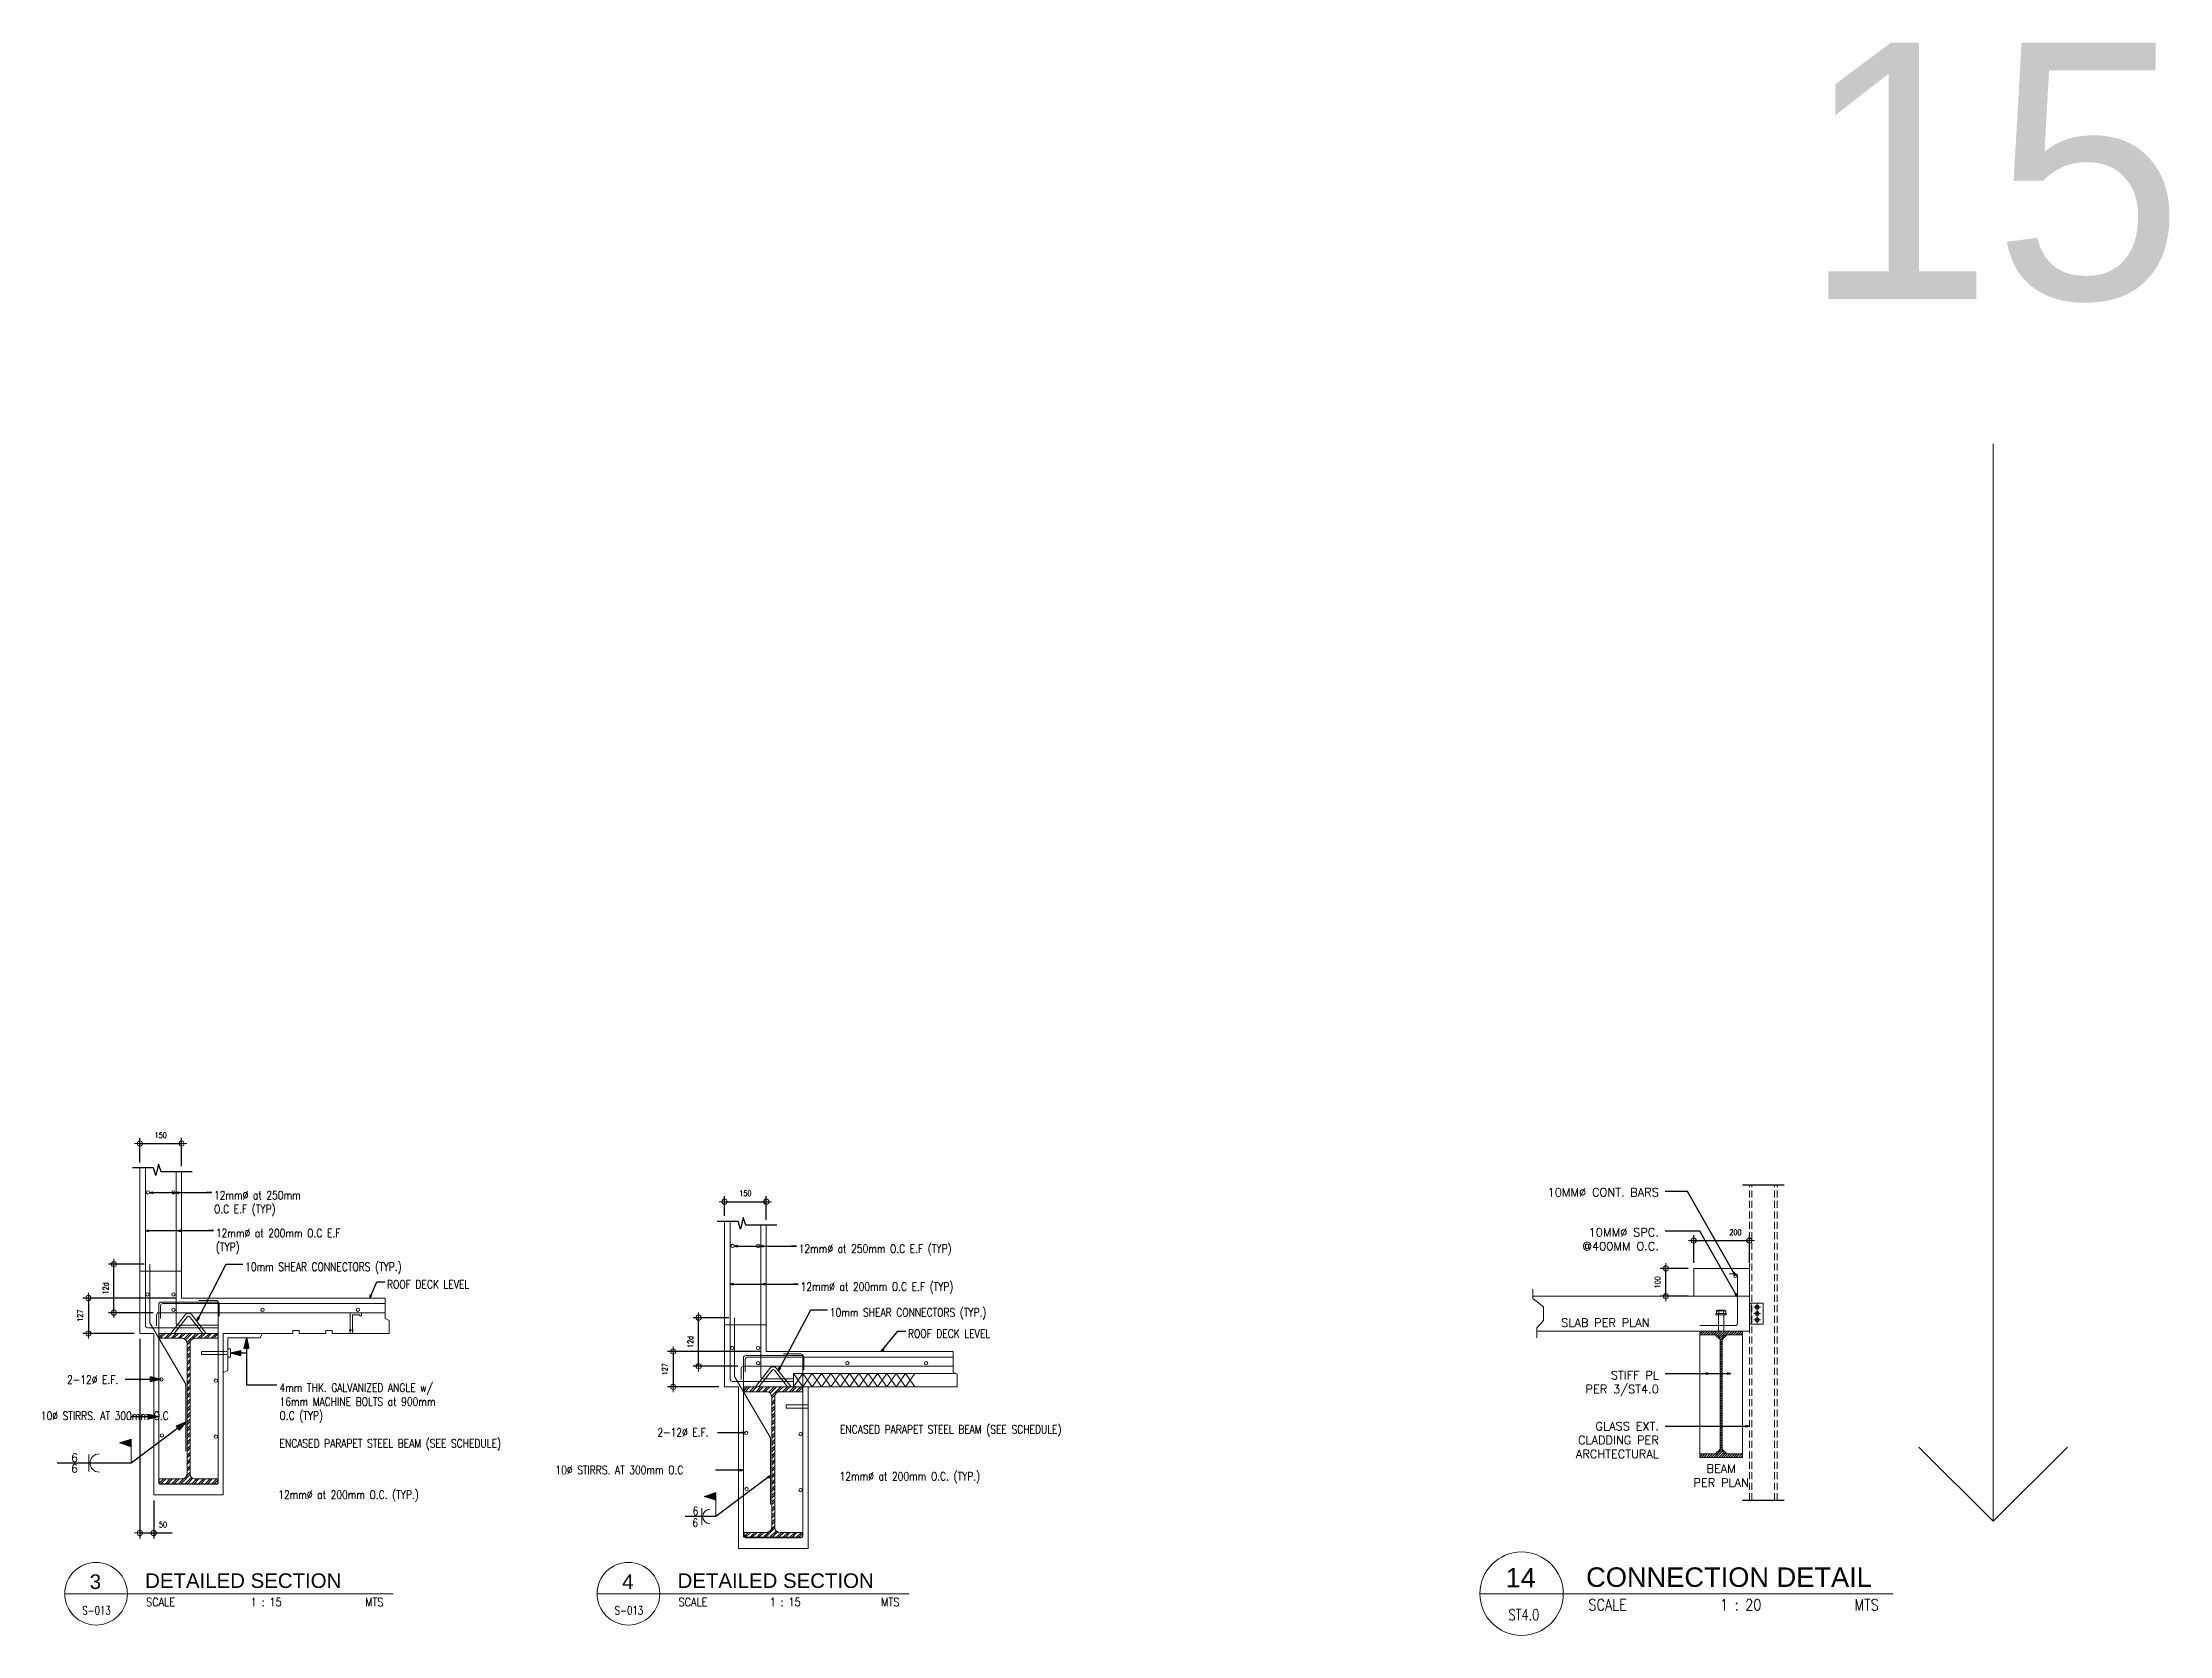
# Model space of a CAD drawing. Header units: millimetres. Extents: x 0 to 437400, y -7936 to 73710.
# Drawn here: x 14860 to 22504, y 10342 to 16066 of the extents above; entities that cross this region are included whole.
import ezdxf
from ezdxf.enums import TextEntityAlignment as Align

# ---------------------------------------------------------------- set-up
doc = ezdxf.new("R2010")
doc.units = ezdxf.units.MM
doc.header["$LTSCALE"] = 10
doc.header["$MEASUREMENT"] = 0
for name, pattern in [('CENTER2', [1.125, 0.75, -0.125, 0.125, -0.125]), ('DASHED', [0.75, 0.5, -0.25]), ('HIDDEN', [0.375, 0.25, -0.125]), ('PHANTOM2', [1.25, 0.625, -0.125, 0.125, -0.125, 0.125, -0.125])]:
    doc.linetypes.add(name, pattern=pattern)
for name, color, linetype, lineweight in [('.2 - RED', 1, 'Continuous', 20), ('grid_iden', 1, 'Continuous', 9), ('HATCH', 8, 'Continuous', 5), ('HPROP', 251, 'Continuous', 9), ('S-Ablt', 1, 'Continuous', 9), ('S-ANNO-DIMS', 1, 'Continuous', 5), ('S-Anno-Symb', 143, 'PHANTOM2', 13), ('S-Anno-Text', 52, 'Continuous', 15), ('S-ANNO-WELD', 1, 'Continuous', 9), ('S-DETL-FAST', 40, 'Continuous', 9), ('S-DETL-LN03', 3, 'Continuous', 9), ('S-DETL-PATT', 9, 'Continuous', 9), ('S-DETL-RBAR', 7, 'Continuous', 9), ('SLAB', 4, 'Continuous', 9), ('WINDOW', 37, 'Continuous', 15)]:
    doc.layers.add(name, color=color, linetype=linetype, lineweight=lineweight)
doc.layers.add('S-DETL-GRID', color=62, linetype='Continuous', lineweight=9, plot=False)
doc.styles.add('1', font='simplex.shx', dxfattribs={"width": 0.8, "height": 20})
doc.styles.add('2', font='simplex.shx', dxfattribs={"width": 0.95, "height": 40})
doc.styles.add('40', font='simplex.shx', dxfattribs={"width": 0.8, "height": 20})
doc.styles.add('ROMANS12', font='ROMANS.shx', dxfattribs={"height": 1.125})
doc.styles.add('SHEETNAME', font='simplex.shx', dxfattribs={"width": 0.75, "height": 200})
doc.styles.add('TITLE1', font='HELV.shx', dxfattribs={"height": 500})
doc.dimstyles.new('ESCA15', dxfattribs={"dimtxt": 40, "dimasz": 0.25, "dimexe": 20, "dimexo": 20, "dimgap": 20, "dimtad": 1, "dimdec": 0, "dimrnd": 1, "dimdsep": 46, "dimtxsty": '40', "dimblk1": 'ESCADIM_ARW', "dimblk2": 'ESCADIM_ARW', "dimsah": 1, "dimcen": 50, "dimclrd": 256, "dimclre": 256, "dimclrt": 52, "dimadec": 0, "dimazin": 0, "dimtfac": 1, "dimtdec": 0, "dimtofl": 0, "dimtmove": 0, "dimatfit": 3, "dimldrblk": 'ESCADIM_ARW', "dimfxl": 1, "dimtolj": 1, "dimtzin": 0, "dimarcsym": 0})
doc.dimstyles.new('ESCA_ARW$7', dxfattribs={"dimtxt": 200, "dimasz": 1, "dimexe": 100, "dimexo": 100, "dimgap": 100, "dimtad": 1, "dimdec": 0, "dimrnd": 1, "dimdsep": 46, "dimtxsty": '1', "dimblk1": 'dim_arw', "dimblk2": 'dim_arw', "dimsah": 1, "dimcen": 50, "dimclrd": 1, "dimclre": 256, "dimclrt": 52, "dimadec": 0, "dimazin": 0, "dimtfac": 1, "dimtofl": 0, "dimtmove": 0, "dimatfit": 3, "dimldrblk": 'dim_arw', "dimfxl": 1, "dimtolj": 1, "dimtzin": 0, "dimarcsym": 0})

msp = doc.modelspace()

# ---------------------------------------------------------------- texts
at = {"layer": 'S-Anno-Symb', "insert": (15476.43371, 11939.10195), "char_height": 30, "width": 393.1978402, "attachment_point": 1, "style": '1'}
msp.add_mtext('12mm%%C at 250mm O.C E.F (TYP)', dxfattribs=at)
at = {"layer": 'S-Anno-Text', "color": 5, "style": 'TITLE1'}
for s, height, p in [('3', 52.5, (15050.14365, 10508.96965)), ('4', 52.5, (16963.48322, 10508.96965)), ('14', 70, (20172.24872, 10514.63364))]:
    msp.add_text(s, height=height, dxfattribs=at).set_placement(p, align=Align.CENTER)
for s, height, p in [('DETAILED SECTION ', 52.5, (15228.91904, 10512.67098)), ('DETAILED SECTION ', 52.5, (17142.25861, 10512.67098)), ('CONNECTION DETAIL', 70, (20407.45676, 10516.53404))]:
    msp.add_text(s, height=height, dxfattribs=at).set_placement(p)
at = {"layer": 'S-Anno-Text', "style": '2', "width": 0.85}
for height, p in [(30, (15232.51011, 10446.97768)), (30, (17145.84968, 10446.97768)), (40, (20415.40399, 10431.97768))]:
    msp.add_text('SCALE', height=height, dxfattribs=at).set_placement(p)
at = {"layer": 'S-Anno-Text'}
for s, height, style, width, p in [('1 : 15', 30, '2', 0.85, (15663.65075, 10446.97768)), ('1 : 15', 30, '2', 0.85, (17529.15963, 10446.97768)), ('1 : 20', 40, '2', 0.85, (20963.02877, 10431.97768)), ('S-013', 30, 'SHEETNAME', 0.75, (15054.14322, 10416.97768)), ('S-013', 30, 'SHEETNAME', 0.75, (16967.48279, 10416.97768)), ('ST4.0', 40, 'SHEETNAME', 0.75, (20183.77857, 10396.39234))]:
    msp.add_text(s, height=height, dxfattribs=dict(at, style=style, width=width)).set_placement(p, align=Align.CENTER)
at = {"layer": 'S-Anno-Text', "style": '2', "width": 0.85}
for height, p in [(30, (16085.24516, 10446.97768)), (30, (17939.37703, 10446.97768)), (40, (21459.12309, 10431.97768))]:
    msp.add_text('MTS', height=height, dxfattribs=at).set_placement(p, align=Align.RIGHT)
at = {"layer": 'S-Anno-Text', "char_height": 30}
for s, insert, width, attachment_point, style in [('10MM%%C CONT. BARS ', (20668.75005, 11919.46766, 0.00029), 1104.4617485, 9, 'ROMANS12'), ('12mm%%C at 200mm O.C E.F (TYP)', (15483.1445, 11802.77351), 497.406372, 1, '1'), ('10MM%%C SPC. \\P@400MM O.C. ', (20668.75005, 11725.70953, 0.00029), 1104.4617485, 9, 'ROMANS12'), ('12mm%%C at 250mm O.C E.F (TYP)', (17577.69272, 11746.84084), 833.7198892, 1, '1'), ('10mm SHEAR CONNECTORS (TYP.)', (15588.29435, 11681.65147), 640.7728965, 1, '1'), ('ROOF DECK LEVEL', (16098.51324, 11618.47687), 406.0819368, 1, '1'), ('12mm%%C at 200mm O.C E.F (TYP)', (17584.40351, 11610.5124), 833.7198892, 1, '1'), ('10mm SHEAR CONNECTORS (TYP.)', (17689.55336, 11517.73366), 833.7198892, 1, '1'), ('\\pxqr;SLAB PER PLAN', (20635.5406, 11450.77721, -0.00001), 1104.4617485, 9, 'ROMANS12'), ('ROOF DECK LEVEL', (17970.48498, 11441.77414), 833.7198892, 1, '1'), ('2-12%%C E.F.', (14948.3474, 11276.19946), 458.9001786, 1, '1'), ('4mm THK. GALVANIZED ANGLE w/ 16mm MACHINE BOLTS at 900mm O.C (TYP)', (15711.80355, 11247.13854), 655.6814788, 1, '1'), ('STIFF PL\\PPER 3/ST4.0 ', (20668.75005, 11202.28408, 0.00028), 1104.4617485, 9, 'ROMANS12'), ('10%%C STIRRS. AT 300mm O.C', (14854.01308, 11146.30784), 458.9001786, 1, '1'), ('2-12%%C E.F.', (17069.80943, 11086.69475), 833.7198892, 1, '1'), ('ENCASED PARAPET STEEL BEAM (SEE SCHEDULE)', (17726.19451, 11097.34361), 833.7198892, 1, '1'), ('GLASS EXT. \\PCLADDING PER \\PARCHTECTURAL', (20668.75005, 10979.01979, 0.00002), 1104.4617485, 9, 'ROMANS12'), ('ENCASED PARAPET STEEL BEAM (SEE SCHEDULE)', (15711.80355, 11047.15584), 833.7198892, 1, '1'), ('6', (14962.89596, 10995.57914), 357.0931667, 1, '2'), ('6', (14962.89596, 10957.1385), 357.0931667, 1, '2'), ('10%%C STIRRS. AT 300mm O.C', (16703.44542, 10951.68776), 833.7198892, 1, '1'), ('12mm%%C at 200mm O.C. (TYP.)', (17724.65632, 10928.99358), 833.7198892, 1, '1'), ('\\pxqc;BEAM\\PPER PLAN', (20892.57795, 10956.29097, -0.00002), 936.6722408, 2, 'ROMANS12'), ('12mm%%C at 200mm O.C. (TYP.)', (15707.27721, 10862.84124), 788.4559824, 1, '1'), ('6', (17196.46691, 10804.31052), 833.7198892, 1, '1'), ('6', (17195.35931, 10762.31263), 833.7198892, 1, '1')]:
    msp.add_mtext(s, dxfattribs=dict(at, insert=insert, width=width, attachment_point=attachment_point, style=style))
at = {"layer": 'S-DETL-GRID'}
msp.add_text('15', height=921.777138, dxfattribs=at).set_placement((21870, 15144.39012), align=Align.CENTER)

# ---------------------------------------------------------------- blocks, each defined once
blk = doc.blocks.new('BOLT', base_point=(6.579, 3.6798))
for p, q in [((6.571, 3.6847), (6.571, 3.6798)), ((6.575, 3.6847), (6.571, 3.6847)), ((6.575, 3.6858), (6.573, 3.6858)), ((6.575, 3.6798), (6.575, 3.6858)), ((6.575, 3.6858), (6.583, 3.6858)), ((6.575, 3.6847), (6.583, 3.6847)), ((6.585, 3.6858), (6.583, 3.6858)), ((6.583, 3.6798), (6.583, 3.6858)), ((6.587, 3.6847), (6.583, 3.6847)), ((6.587, 3.6798), (6.587, 3.6847))]:
    blk.add_line(p, q)
for centre, radius, start, end in [((6.573, 3.6833), 0.00241, 33.9696, 146.0304), ((6.579, 3.6777), 0.00805, 60.2058, 119.7942), ((6.585, 3.6833), 0.00241, 33.9696, 146.0304)]:
    blk.add_arc(centre, radius, start, end)
blk = doc.blocks.new('BOLT20')
at = {"color": 1}
for p, q in [((-18.5, 4.5), (-18.5, 0)), ((18.5, 4.5), (-18.5, 4.5)), ((-18.5, 0), (18.5, 0)), ((18.5, 0), (18.5, 4.5))]:
    blk.add_line(p, q, dxfattribs=at)
at = {"color": 1, "xscale": 2125, "yscale": 2000, "zscale": 2125}
blk.add_blockref('BOLT', (0, 4.5), dxfattribs=at)
blk = doc.blocks.new('HBOLTP')
at = {"color": 0, "linetype": 'ByBlock'}
blk.add_lwpolyline([(-0.25, 0.43), (-0.5, 0), (-0.25, -0.43), (0.25, -0.43), (0.5, 0), (0.25, 0.43)], close=True, dxfattribs=at)
blk.add_circle((0, 0), 0.433, dxfattribs=at)
blk = doc.blocks.new('ESCADIM_ARW')
at = {"color": 9}
blk.add_line((75, 0), (-75, 0), dxfattribs=at)
blk.add_circle((0, 0), 37.5, dxfattribs=at)
blk = doc.blocks.new('*D23')
at = {"layer": 'Defpoints', "color": 0, "transparency": 16777216}
for p in [(20994, 11761), (20794, 11661), (20994, 11661)]:
    blk.add_point(p, dxfattribs=at)
at = {"layer": 'S-ANNO-DIMS', "lineweight": -2, "transparency": 16777216}
for p, q in [((20794, 11681), (20794, 11781)), ((20994, 11681), (20994, 11781)), ((20794.2, 11761), (20993.7, 11761))]:
    blk.add_line(p, q, dxfattribs=at)
at = {"layer": 'S-ANNO-DIMS', "lineweight": -2, "transparency": 16777216, "xscale": 0.25, "yscale": 0.25, "zscale": 0.25, "rotation": 180}
blk.add_blockref('ESCADIM_ARW', (20794, 11761), dxfattribs=at)
at = {"layer": 'S-ANNO-DIMS', "lineweight": -2, "transparency": 16777216, "xscale": 0.25, "yscale": 0.25, "zscale": 0.25}
blk.add_blockref('ESCADIM_ARW', (20994, 11761), dxfattribs=at)
at = {"layer": 'S-ANNO-DIMS', "color": 52, "transparency": 16777216, "insert": (20944, 11791), "char_height": 20, "attachment_point": 5, "style": '40'}
blk.add_mtext('\\A1;200', dxfattribs=at)
blk = doc.blocks.new('*D24')
at = {"layer": 'Defpoints', "color": 0, "transparency": 16777216}
for p in [(20694, 11661), (20794, 11661), (20794, 11561)]:
    blk.add_point(p, dxfattribs=at)
at = {"layer": 'S-ANNO-DIMS', "lineweight": -2, "transparency": 16777216}
for p, q in [((20774, 11661), (20674, 11661)), ((20694, 11561.2), (20694, 11660.7)), ((20774, 11561), (20674, 11561))]:
    blk.add_line(p, q, dxfattribs=at)
at = {"layer": 'S-ANNO-DIMS', "lineweight": -2, "transparency": 16777216, "xscale": 0.25, "yscale": 0.25, "zscale": 0.25}
for p, rotation in [((20694, 11661), 90), ((20694, 11561), 270)]:
    blk.add_blockref('ESCADIM_ARW', p, dxfattribs=dict(at, rotation=rotation))
at = {"layer": 'S-ANNO-DIMS', "color": 52, "transparency": 16777216, "insert": (20664, 11611), "char_height": 20, "attachment_point": 5, "rotation": 90, "style": '40'}
blk.add_mtext('\\A1;100', dxfattribs=at)
blk = doc.blocks.new('dim_arw')
h = blk.add_hatch(color=256)
h.paths.add_polyline_path([(-126, 29), (0, 0), (-126, -29, -0.115681), (-133, 0, -0.115681)])
h.paths.add_polyline_path([(-249, 58), (-126, 29, 0.115681), (-133, 0, 0.115681), (-126, -29), (-249, -58)])
for p, q in [((0, 0), (-249, 58)), ((-249, 58), (-249, -58)), ((0, 0), (-249, -58))]:
    blk.add_line(p, q)
blk = doc.blocks.new('*D25')
at = {"layer": 'Defpoints', "color": 0, "transparency": 16777216}
for p in [(15359.8, 11554.4), (15025.3, 11427.4), (15209.8, 11427.4)]:
    blk.add_point(p, dxfattribs=at)
at = {"layer": 'S-ANNO-DIMS', "lineweight": -2, "transparency": 16777216}
for p, q in [((15339.8, 11554.4), (15005.3, 11554.4)), ((15025.3, 11554.2), (15025.3, 11427.7)), ((15189.8, 11427.4), (15005.3, 11427.4))]:
    blk.add_line(p, q, dxfattribs=at)
at = {"layer": 'S-ANNO-DIMS', "lineweight": -2, "transparency": 16777216, "xscale": 0.25, "yscale": 0.25, "zscale": 0.25}
for p, rotation in [((15025.3, 11554.4), 90), ((15025.3, 11427.4), 270)]:
    blk.add_blockref('ESCADIM_ARW', p, dxfattribs=dict(at, rotation=rotation))
at = {"layer": 'S-ANNO-DIMS', "color": 52, "transparency": 16777216, "insert": (14995.3, 11490.9), "char_height": 20, "attachment_point": 5, "rotation": 90, "style": '40'}
blk.add_mtext('\\A1;127', dxfattribs=at)
blk = doc.blocks.new('*D26')
at = {"layer": 'Defpoints', "color": 0, "transparency": 16777216}
for p in [(15116.7, 11676.1), (15245.5, 11676.1), (15278.1, 11501.8)]:
    blk.add_point(p, dxfattribs=at)
at = {"layer": 'S-ANNO-DIMS', "lineweight": -2, "transparency": 16777216}
for p, q in [((15225.5, 11676.1), (15096.7, 11676.1)), ((15116.7, 11502), (15116.7, 11675.8)), ((15258.1, 11501.8), (15096.7, 11501.8))]:
    blk.add_line(p, q, dxfattribs=at)
at = {"layer": 'S-ANNO-DIMS', "lineweight": -2, "transparency": 16777216, "xscale": 0.25, "yscale": 0.25, "zscale": 0.25}
for p, rotation in [((15116.7, 11676.1), 90), ((15116.7, 11501.8), 270)]:
    blk.add_blockref('ESCADIM_ARW', p, dxfattribs=dict(at, rotation=rotation))
at = {"layer": 'S-ANNO-DIMS', "color": 52, "transparency": 16777216, "insert": (15086.7, 11588.9), "char_height": 20, "attachment_point": 5, "rotation": 90, "style": '40'}
blk.add_mtext('\\A1;12d', dxfattribs=at)
blk = doc.blocks.new('*D27')
at = {"layer": 'Defpoints', "color": 0, "transparency": 16777216}
for p in [(15209.8, 11427.4), (15259.8, 10847.1), (15259.8, 10710.3)]:
    blk.add_point(p, dxfattribs=at)
at = {"layer": 'S-ANNO-DIMS', "lineweight": -2, "transparency": 16777216}
for p, q in [((15209.8, 11407.4), (15209.8, 10690.3)), ((15259.8, 10827.1), (15259.8, 10690.3)), ((15210.1, 10710.3), (15259.6, 10710.3)), ((15259.8, 10710.3), (15326, 10710.3))]:
    blk.add_line(p, q, dxfattribs=at)
at = {"layer": 'S-ANNO-DIMS', "lineweight": -2, "transparency": 16777216, "xscale": 0.25, "yscale": 0.25, "zscale": 0.25, "rotation": 180}
blk.add_blockref('ESCADIM_ARW', (15209.8, 10710.3), dxfattribs=at)
at = {"layer": 'S-ANNO-DIMS', "lineweight": -2, "transparency": 16777216, "xscale": 0.25, "yscale": 0.25, "zscale": 0.25}
blk.add_blockref('ESCADIM_ARW', (15259.8, 10710.3), dxfattribs=at)
at = {"layer": 'S-ANNO-DIMS', "color": 52, "transparency": 16777216, "insert": (15293, 10740.3), "char_height": 20, "attachment_point": 5, "style": '40'}
blk.add_mtext('\\A1;50', dxfattribs=at)
blk = doc.blocks.new('*D28')
at = {"layer": 'Defpoints', "color": 0, "transparency": 16777216}
for p in [(15359.8, 12109.7), (15209.8, 12022), (15359.8, 12008.3)]:
    blk.add_point(p, dxfattribs=at)
at = {"layer": 'S-ANNO-DIMS', "lineweight": -2, "transparency": 16777216}
for p, q in [((15209.8, 12042), (15209.8, 12129.7)), ((15210.1, 12109.7), (15359.6, 12109.7)), ((15359.8, 12028.3), (15359.8, 12129.7))]:
    blk.add_line(p, q, dxfattribs=at)
at = {"layer": 'S-ANNO-DIMS', "lineweight": -2, "transparency": 16777216, "xscale": 0.25, "yscale": 0.25, "zscale": 0.25, "rotation": 180}
blk.add_blockref('ESCADIM_ARW', (15209.8, 12109.7), dxfattribs=at)
at = {"layer": 'S-ANNO-DIMS', "lineweight": -2, "transparency": 16777216, "xscale": 0.25, "yscale": 0.25, "zscale": 0.25}
blk.add_blockref('ESCADIM_ARW', (15359.8, 12109.7), dxfattribs=at)
at = {"layer": 'S-ANNO-DIMS', "color": 52, "transparency": 16777216, "insert": (15284.8, 12139.7), "char_height": 20, "attachment_point": 5, "style": '40'}
blk.add_mtext('\\A1;150', dxfattribs=at)
blk = doc.blocks.new('*D29')
at = {"layer": 'Defpoints', "color": 0, "transparency": 16777216}
for p in [(17461.1, 11362.2), (17126.5, 11235.2), (17311.1, 11235.2)]:
    blk.add_point(p, dxfattribs=at)
at = {"layer": 'S-ANNO-DIMS', "lineweight": -2, "transparency": 16777216}
for p, q in [((17441.1, 11362.2), (17106.5, 11362.2)), ((17126.5, 11361.9), (17126.5, 11235.4)), ((17291.1, 11235.2), (17106.5, 11235.2))]:
    blk.add_line(p, q, dxfattribs=at)
at = {"layer": 'S-ANNO-DIMS', "lineweight": -2, "transparency": 16777216, "xscale": 0.25, "yscale": 0.25, "zscale": 0.25}
for p, rotation in [((17126.5, 11362.2), 90), ((17126.5, 11235.2), 270)]:
    blk.add_blockref('ESCADIM_ARW', p, dxfattribs=dict(at, rotation=rotation))
at = {"layer": 'S-ANNO-DIMS', "color": 52, "transparency": 16777216, "insert": (17096.5, 11298.7), "char_height": 20, "attachment_point": 5, "rotation": 90, "style": '40'}
blk.add_mtext('\\A1;127', dxfattribs=at)
blk = doc.blocks.new('*D30')
at = {"layer": 'Defpoints', "color": 0, "transparency": 16777216}
for p in [(17218, 11483.8), (17346.7, 11483.8), (17379.3, 11309.5)]:
    blk.add_point(p, dxfattribs=at)
at = {"layer": 'S-ANNO-DIMS', "lineweight": -2, "transparency": 16777216}
for p, q in [((17326.7, 11483.8), (17198, 11483.8)), ((17218, 11309.8), (17218, 11483.5)), ((17359.3, 11309.5), (17198, 11309.5))]:
    blk.add_line(p, q, dxfattribs=at)
at = {"layer": 'S-ANNO-DIMS', "lineweight": -2, "transparency": 16777216, "xscale": 0.25, "yscale": 0.25, "zscale": 0.25}
for p, rotation in [((17218, 11483.8), 90), ((17218, 11309.5), 270)]:
    blk.add_blockref('ESCADIM_ARW', p, dxfattribs=dict(at, rotation=rotation))
at = {"layer": 'S-ANNO-DIMS', "color": 52, "transparency": 16777216, "insert": (17188, 11396.7), "char_height": 20, "attachment_point": 5, "rotation": 90, "style": '40'}
blk.add_mtext('\\A1;12d', dxfattribs=at)
blk = doc.blocks.new('*D31')
at = {"layer": 'Defpoints', "color": 0, "transparency": 16777216}
for p in [(17461.1, 11900.6), (17311.1, 11829.8), (17461.1, 11816)]:
    blk.add_point(p, dxfattribs=at)
at = {"layer": 'S-ANNO-DIMS', "lineweight": -2, "transparency": 16777216}
for p, q in [((17311.1, 11849.8), (17311.1, 11920.6)), ((17311.3, 11900.6), (17460.8, 11900.6)), ((17461.1, 11836), (17461.1, 11920.6))]:
    blk.add_line(p, q, dxfattribs=at)
at = {"layer": 'S-ANNO-DIMS', "lineweight": -2, "transparency": 16777216, "xscale": 0.25, "yscale": 0.25, "zscale": 0.25, "rotation": 180}
blk.add_blockref('ESCADIM_ARW', (17311.1, 11900.6), dxfattribs=at)
at = {"layer": 'S-ANNO-DIMS', "lineweight": -2, "transparency": 16777216, "xscale": 0.25, "yscale": 0.25, "zscale": 0.25}
blk.add_blockref('ESCADIM_ARW', (17461.1, 11900.6), dxfattribs=at)
at = {"layer": 'S-ANNO-DIMS', "color": 52, "transparency": 16777216, "insert": (17386.1, 11930.6), "char_height": 20, "attachment_point": 5, "style": '40'}
blk.add_mtext('\\A1;150', dxfattribs=at)
blk = doc.blocks.new('*U8')
at = {"layer": 'S-ANNO-WELD'}
blk.add_line((0, 0), (0, 0.225), dxfattribs=at)
blk.add_lwpolyline([(0, 0.182), (0, 0.268), (-0.13, 0.225), (0, 0.182)], dxfattribs=at)
blk.add_solid([(0, 0.182), (-0.13, 0.225), (0, 0.268)], dxfattribs=at)

# ---------------------------------------------------------------- dimensions: what is measured, and where the dimension line sits
at = {"layer": 'S-ANNO-DIMS'}
for base, p1, p2, picture, middle in [((15359.82448, 12109.72528), (15209.82448, 12022.03122), (15359.82448, 12008.29023), '*D28', (15284.82448, 12139.72528)), ((17461.08349, 11900.62252), (17311.08349, 11829.7701), (17461.08349, 11816.02911), '*D31', (17386.08349, 11930.62252)), ((15259.82448, 10710.32796), (15209.82448, 11427.44071), (15259.82448, 10847.14526), '*D27', (15293.02686, 10740.32796))]:
    dim = msp.add_linear_dim(base=base, p1=p1, p2=p2, dimstyle='ESCA15', dxfattribs=at)
    dim.commit()
    dim.dimension.update_dxf_attribs({"geometry": picture, "text_midpoint": middle})
dim = msp.add_linear_dim(base=(20993.96845, 11760.95097, 0), p1=(20793.96845, 11660.95097, 0), p2=(20993.96845, 11660.95097, 0), dimstyle='ESCA15', override={"dimtxt": 30}, dxfattribs=at)
dim.commit()
dim.dimension.update_dxf_attribs({"geometry": '*D23', "text_midpoint": (20943.96845, 11760.95097, 0), "dimtype": 160})
for base, p1, p2, picture, middle in [((15116.74681, 11676.05163), (15278.06883, 11501.78217), (15245.48923, 11676.05163), '*D26', (15086.74681, 11588.9169)), ((17218.00582, 11483.79052), (17379.32785, 11309.52106), (17346.74824, 11483.79052), '*D30', (17188.00582, 11396.65579))]:
    dim = msp.add_linear_dim(base=base, p1=p1, p2=p2, angle=90, text='12d', dimstyle='ESCA15', dxfattribs=at)
    dim.commit()
    dim.dimension.update_dxf_attribs({"geometry": picture, "text_midpoint": middle})
dim = msp.add_linear_dim(base=(20693.96845, 11660.95097, 0), p1=(20793.96845, 11560.95097, 0), p2=(20793.96845, 11660.95097, 0), angle=90, dimstyle='ESCA15', dxfattribs=at)
dim.commit()
dim.dimension.update_dxf_attribs({"geometry": '*D24', "text_midpoint": (20693.96845, 11610.95097, 0), "dimtype": 160})
for base, p1, p2, picture, middle in [((15025.28116, 11427.44071), (15359.82448, 11554.44071), (15209.82448, 11427.44071), '*D25', (14995.28116, 11490.94071)), ((17126.54017, 11235.1796), (17461.08349, 11362.1796), (17311.08349, 11235.1796), '*D29', (17096.54017, 11298.6796))]:
    dim = msp.add_linear_dim(base=base, p1=p1, p2=p2, angle=90, dimstyle='ESCA15', dxfattribs=at)
    dim.commit()
    dim.dimension.update_dxf_attribs({"geometry": picture, "text_midpoint": middle})

# ---------------------------------------------------------------- hatches: boundary and pattern name
at = {"layer": 'HATCH'}
h = msp.add_hatch(dxfattribs=at)
h.set_pattern_fill('ANSI31', color=254, scale=50, style=0)
h.set_pattern_definition([(45, (-20656.0315, 4337.211), (-4.4194174, 4.4194174), [])])
edge = h.paths.add_edge_path()
edge.add_line((20892.57795, 10981.29097), (20816.18745, 10981.29097))
edge.add_line((20816.18745, 10981.29097), (20816.18745, 10994.62597))
edge.add_line((20816.18745, 10994.62597), (20871.74995, 10994.62597))
edge.add_arc((20871.74995, 11011.45347), 16.8275, 270, 360)
edge.add_line((20888.57745, 11011.45347), (20888.57745, 11405.78847))
edge.add_arc((20871.74995, 11405.78847), 16.8275, 0, 90)
edge.add_line((20871.74995, 11422.61597), (20816.18745, 11422.61597))
edge.add_line((20816.18745, 11422.61597), (20816.18745, 11435.95097))
edge.add_line((20816.18745, 11435.95097), (20968.96845, 11435.95097))
edge.add_line((20968.96845, 11435.95097), (20968.96845, 11422.61597))
edge.add_line((20968.96845, 11422.61597), (20913.40595, 11422.61597))
edge.add_arc((20913.40595, 11405.78847), 16.8275, 90, 180)
edge.add_line((20896.57845, 11405.78847), (20896.57845, 11011.45347))
edge.add_arc((20913.40595, 11011.45347), 16.8275, 180, 270)
edge.add_line((20913.40595, 10994.62597), (20968.96845, 10994.62597))
edge.add_line((20968.96845, 10994.62597), (20968.96845, 10981.29097))
edge.add_line((20968.96845, 10981.29097), (20892.57795, 10981.29097))
at = {"layer": 'S-DETL-PATT'}
h = msp.add_hatch(dxfattribs=at)
h.set_pattern_fill('ANSI32', color=256, scale=45, style=0)
h.set_pattern_definition([(45, (-39000.509, 4768.235), (-11.932427, 11.932427), []), (45, (-38992.554, 4768.235), (-11.932427, 11.932427), [])])
h.paths.add_polyline_path([(15379.39248, 11390.92821), (15379.39248, 10923.65776, -0.4142135624), (15360.27898, 10904.54426), (15279.82448, 10904.54426), (15279.82448, 10887.75181, 0.0270579363), (15280.44149, 10887.14526), (15384.85348, 10887.14526), (15488.7577, 10887.14526, 0.0520369959), (15489.88248, 10888.36705), (15489.88248, 10904.54426), (15409.42798, 10904.54426, -0.4142135624), (15390.31448, 10923.65776), (15390.31448, 11390.92821, -0.4142135624), (15409.42798, 11410.04171), (15489.88248, 11410.04171), (15489.88248, 11427.44071), (15279.82448, 11427.44071), (15279.82448, 11410.04171), (15360.27898, 11410.04171, -0.4142135624)])
h = msp.add_hatch(dxfattribs=at)
h.set_pattern_fill('ANSI32', color=256, scale=45, style=0)
h.set_pattern_definition([(45, (-36899.25, 4575.974), (-11.932427, 11.932427), []), (45, (-36891.295, 4575.974), (-11.932427, 11.932427), [])])
h.paths.add_polyline_path([(17480.65149, 11198.6671), (17480.65149, 10731.39665, -0.4142135624), (17461.53799, 10712.28315), (17381.08349, 10712.28315), (17381.08349, 10695.49069, 0.0270579363), (17381.70051, 10694.88415), (17486.11249, 10694.88415), (17590.01671, 10694.88415, 0.0520369959), (17591.14149, 10696.10593), (17591.14149, 10712.28315), (17510.68699, 10712.28315, -0.4142135624), (17491.57349, 10731.39665), (17491.57349, 11198.6671, -0.4142135624), (17510.68699, 11217.7806), (17591.14149, 11217.7806), (17591.14149, 11235.1796), (17381.08349, 11235.1796), (17381.08349, 11217.7806), (17461.53799, 11217.7806, -0.4142135624)])

# ---------------------------------------------------------------- linework, layer by layer
at = {"layer": '.2 - RED'}
for points, elevation in [([(20993.96845, 11460.95097), (21043.96845, 11460.95097), (21043.96845, 11535.95097), (20993.96845, 11535.95097)], 0), ([(20999.96845, 11460.95097), (20993.96845, 11460.95097), (20993.96845, 11535.95097), (20999.96845, 11535.95097)], 0), ([(20816.18745, 11422.61597), (20871.74995, 11422.61597), (20888.57745, 11405.78847), (20888.57745, 11011.45347), (20871.74995, 10994.62597), (20816.18745, 10994.62597)], -0.00002), ([(20968.96845, 11422.61597), (20913.40595, 11422.61597), (20896.57845, 11405.78847), (20896.57845, 11011.45347), (20913.40595, 10994.62597), (20968.96845, 10994.62597)], -0.00002)]:
    msp.add_lwpolyline(points, close=True, dxfattribs=dict(at, elevation=elevation))
at = {"color": 1}
for p, q in [((20968.96845, 11960.95097, 0.00002), (21118.96845, 11960.95097, 0.00002)), ((20968.96845, 10828.38297, -0.00003), (21118.96845, 10828.38297, -0.00003))]:
    msp.add_line(p, q, dxfattribs=at)
for points in [[(15398.30561, 12008.29023), (15286.13657, 12008.29023), (15277.08338, 12035.7722), (15267.7078, 11994.54924), (15258.6546, 12022.03122), (15183.08408, 12022.03122)], [(17499.56462, 11816.02911), (17387.39559, 11816.02911), (17378.34239, 11843.51109), (17368.96681, 11802.28812), (17359.91361, 11829.7701), (17284.34309, 11829.7701)]]:
    msp.add_lwpolyline(points, dxfattribs=at)
at = {"layer": 'grid_iden', "elevation": 0}
msp.add_lwpolyline([(20216.03155, 11585.95097), (20216.03155, 11552.85255), (20254.76759, 11523.45097), (20254.76759, 11473.45097), (20229.76759, 11447.96848), (20229.76759, 11410.95097)], dxfattribs=at)
at = {"layer": 'HPROP', "color": 1}
for p, q in [((20882.57795, 11498.48237, -0.00002), (20882.57795, 11435.95097, -0.00002)), ((20902.57795, 11498.48237, -0.00002), (20902.57795, 11435.95097, -0.00002)), ((20946.14145, 11435.95097, -0.00002), (20966.14145, 11435.95097, -0.00002))]:
    msp.add_line(p, q, dxfattribs=at)
at = {"layer": 'S-ANNO-DIMS', "linetype": 'CENTER2'}
for p, q in [((21009.745, 11521.20097, 0), (21034.19191, 11521.20097, 0)), ((21009.745, 11498.45097, 0), (21034.19191, 11498.45097, 0)), ((21009.745, 11475.70097, 0), (21034.19191, 11475.70097, 0)), ((21021.96845, 11508.97751, 0), (21021.96845, 11533.42442, 0)), ((21021.96845, 11486.22751, 0), (21021.96845, 11510.67442, 0)), ((21021.96845, 11487.92442, 0), (21021.96845, 11463.47751, 0))]:
    msp.add_line(p, q, dxfattribs=at)
at = {"layer": 'S-Anno-Text'}
for p, q in [((15209.82448, 12022.03122), (15209.82448, 11427.44071)), ((15359.82448, 12008.29023), (15359.82448, 11554.44071)), ((17311.08349, 11829.7701), (17311.08349, 11235.1796)), ((17461.08349, 11816.02911), (17461.08349, 11362.1796)), ((15359.82448, 11650.65855), (15209.82448, 11650.65855)), ((15359.82448, 11554.44071), (16090.91654, 11554.44071)), ((15209.82448, 11427.44071), (15209.82448, 11498.58817)), ((15965.85565, 11501.78217), (16006.39701, 11501.78217)), ((15965.85565, 11427.44071), (15965.85565, 11501.78217)), ((15973.58318, 11494.70097), (15999.98378, 11494.70097)), ((15973.58318, 11427.44071), (15973.58318, 11494.70097)), ((15999.98378, 11490.66265), (15999.98378, 11494.70097)), ((16006.39701, 11490.66265), (15999.98378, 11490.66265)), ((16006.39701, 11501.78217), (16006.39701, 11490.66265)), ((15209.82448, 11427.44071), (15259.82448, 11427.44071)), ((15259.82448, 11427.44071), (15259.82448, 10847.14526)), ((15359.82448, 11427.44071), (15489.88248, 11427.44071)), ((15509.88248, 11427.44071), (15760.25072, 11427.44071)), ((15509.88248, 10847.14526), (15509.88248, 11427.44071)), ((15525.88248, 11411.44071), (15642.78539, 11411.44071)), ((15525.88248, 11294.49393), (15525.88248, 11411.44071)), ((15642.78539, 11411.44071), (15649.3546, 11427.44071)), ((15760.25072, 11437.44071), (15760.25072, 11427.44071)), ((15760.25072, 11437.44071), (15782.28974, 11437.44071)), ((15782.28974, 11437.44071), (15782.28974, 11427.44071)), ((15782.28974, 11427.44071), (15878.66586, 11427.44071)), ((15878.66586, 11437.44071), (15878.66586, 11427.44071)), ((15878.66586, 11437.44071), (15900.70488, 11437.44071)), ((15900.70488, 11437.44071), (15900.70488, 11427.44071)), ((15900.70488, 11427.44071), (16105.74352, 11427.44071)), ((15962.83575, 11441.36555), (15962.83575, 11436.91079)), ((15962.83575, 11439.13817), (15977.17506, 11439.13817)), ((17461.08349, 11458.39743), (17311.08349, 11458.39743)), ((15509.88248, 11362.7329), (15430.987, 11362.7329)), ((15430.987, 11362.7329), (15430.987, 11351.47469)), ((15430.987, 11351.47469), (15509.88248, 11351.47469)), ((15525.88248, 11372.34506), (15535.60731, 11372.34506)), ((15525.88248, 11341.86254), (15535.60731, 11341.86254)), ((15535.60731, 11372.34506), (15535.60731, 11341.86254)), ((17461.08349, 11362.1796), (18132.80678, 11362.1796)), ((15509.88248, 11286.45064), (15525.88248, 11294.49393)), ((17311.08349, 11235.1796), (17311.08349, 11306.32705)), ((17559.18853, 11235.1796), (17559.18853, 11283.81555)), ((17559.18853, 11283.81555), (18142.42132, 11283.81555)), ((17311.08349, 11235.1796), (17361.08349, 11235.1796)), ((17361.08349, 11235.1796), (17361.08349, 10654.88415)), ((17461.08349, 11235.1796), (17591.14149, 11235.1796)), ((17611.14149, 11170.47179), (17532.24601, 11170.47179)), ((17532.24601, 11170.47179), (17532.24601, 11159.21358)), ((17611.14149, 10654.88415), (17611.14149, 11235.1796)), ((17532.24601, 11159.21358), (17611.14149, 11159.21358)), ((15259.82448, 10847.14526), (15509.88248, 10847.14526)), ((17361.08349, 10654.88415), (17611.14149, 10654.88415))]:
    msp.add_line(p, q, dxfattribs=at)
at = {"layer": 'S-Anno-Text', "color": 1}
for p, q in [((16090.91654, 11554.44071), (16090.91654, 11480.50591)), ((16090.91654, 11480.50591), (16105.74352, 11473.6754)), ((16105.74352, 11473.6754), (16105.74352, 11427.44071)), ((18132.80678, 11362.1796), (18132.80678, 11288.24479)), ((18132.80678, 11288.24479), (18147.63376, 11281.41428)), ((18147.63376, 11281.41428), (18147.63376, 11235.1796)), ((14940.01011, 10491.97768), (16120.2409, 10491.97768)), ((16853.34968, 10491.97768), (17974.37278, 10491.97768)), ((20025.40399, 10491.97768), (21510.62921, 10491.97768))]:
    msp.add_line(p, q, dxfattribs=at)
at = {"layer": 'S-Anno-Text', "linetype": 'DASHED'}
for p, q in [((15509.88248, 11362.7329), (15525.88248, 11362.7329)), ((15509.88248, 11351.47469), (15525.88248, 11351.47469))]:
    msp.add_line(p, q, dxfattribs=at)
at = {"layer": 'S-Anno-Text'}
for points in [[(17592.72521, 11235.1796), (18001.96389, 11235.1796)], [(18001.96389, 11235.1796), (18147.63376, 11235.1796)]]:
    msp.add_lwpolyline(points, dxfattribs=at)
at = {"layer": 'S-Anno-Text', "color": 1}
for centre, radius in [((20175.40399, 10491.97768), 150), ((15052.51011, 10491.97768), 112.5), ((16965.84968, 10491.97768), 112.5)]:
    msp.add_circle(centre, radius, dxfattribs=at)
at = {"layer": 'S-ANNO-WELD'}
for p, q in [((15026.18341, 10992.18618), (15026.18341, 10961.64215)), ((15026.18341, 10931.09813), (15026.18341, 10961.64215)), ((17229.02081, 10799.05587), (17229.02081, 10769.38104)), ((17229.02081, 10739.70621), (17229.02081, 10769.38104))]:
    msp.add_line(p, q, dxfattribs=at)
for centre, radius in [((15063.77562, 10961.64215), 32.65286), ((17258.50456, 10769.38104), 25.83281)]:
    msp.add_arc(centre, radius, 90, 270, dxfattribs=at)
at = {"layer": 'S-DETL-GRID'}
for points in [[(21870, 14624.37436), (21870, 10752.2542), (21603.20989, 11019.0443)], [(21870, 14624.37436), (21870, 10752.2542), (22136.79011, 11019.0443)]]:
    msp.add_lwpolyline(points, dxfattribs=at)
at = {"layer": 'S-DETL-LN03'}
for points in [[(15384.85348, 10887.14526), (15279.82448, 10887.14526), (15279.82448, 10904.54426), (15360.27898, 10904.54426, 0.4142135624), (15379.39248, 10923.65776), (15379.39248, 11390.92821, 0.4142135624), (15360.27898, 11410.04171), (15279.82448, 11410.04171), (15279.82448, 11427.44071), (15489.88248, 11427.44071), (15489.88248, 11410.04171), (15409.42798, 11410.04171, 0.4142135624), (15390.31448, 11390.92821), (15390.31448, 10923.65776, 0.4142135624), (15409.42798, 10904.54426), (15489.88248, 10904.54426), (15489.88248, 10887.14526), (15384.85348, 10887.14526)], [(17486.11249, 10694.88415), (17381.08349, 10694.88415), (17381.08349, 10712.28315), (17461.53799, 10712.28315, 0.4142135624), (17480.65149, 10731.39665), (17480.65149, 11198.6671, 0.4142135624), (17461.53799, 11217.7806), (17381.08349, 11217.7806), (17381.08349, 11235.1796), (17591.14149, 11235.1796), (17591.14149, 11217.7806), (17510.68699, 11217.7806, 0.4142135624), (17491.57349, 11198.6671), (17491.57349, 10731.39665, 0.4142135624), (17510.68699, 10712.28315), (17591.14149, 10712.28315), (17591.14149, 10694.88415), (17486.11249, 10694.88415)]]:
    msp.add_lwpolyline(points, format="xyb", dxfattribs=at)
at = {"layer": 'S-DETL-LN03', "elevation": -0.00002}
msp.add_lwpolyline([(20892.57795, 10981.29097), (20816.18745, 10981.29097), (20816.18745, 10994.62597), (20871.74995, 10994.62597, 0.4142135624), (20888.57745, 11011.45347), (20888.57745, 11405.78847, 0.4142135624), (20871.74995, 11422.61597), (20816.18745, 11422.61597), (20816.18745, 11435.95097), (20968.96845, 11435.95097), (20968.96845, 11422.61597), (20913.40595, 11422.61597, 0.4142135624), (20896.57845, 11405.78847), (20896.57845, 11011.45347, 0.4142135624), (20913.40595, 10994.62597), (20968.96845, 10994.62597), (20968.96845, 10981.29097), (20892.57795, 10981.29097)], format="xyb", dxfattribs=at)
at = {"layer": 'S-DETL-PATT'}
for p, q in [((17559.18853, 11283.81555), (17592.72521, 11235.1796)), ((17559.18853, 11235.1796), (17592.72521, 11283.81555)), ((17592.72521, 11283.81555), (17626.26188, 11235.1796)), ((17592.72521, 11235.1796), (17626.26188, 11283.81555)), ((17626.26188, 11283.81555), (17659.79855, 11235.1796)), ((17626.26188, 11235.1796), (17659.79855, 11283.81555)), ((17659.79855, 11283.81555), (17693.33523, 11235.1796)), ((17659.79855, 11235.1796), (17693.33523, 11283.81555)), ((17693.33523, 11283.81555), (17726.8719, 11235.1796)), ((17693.33523, 11235.1796), (17726.8719, 11283.81555)), ((17726.8719, 11283.81555), (17760.40857, 11235.1796)), ((17726.8719, 11235.1796), (17760.40857, 11283.81555)), ((17760.40857, 11283.81555), (17793.94525, 11235.1796)), ((17760.40857, 11235.1796), (17793.94525, 11283.81555)), ((17793.94525, 11283.81555), (17827.48192, 11235.1796)), ((17793.94525, 11235.1796), (17827.48192, 11283.81555)), ((17827.48192, 11283.81555), (17861.01859, 11235.1796)), ((17827.48192, 11235.1796), (17861.01859, 11283.81555)), ((17861.01859, 11283.81555), (17894.55527, 11235.1796)), ((17861.01859, 11235.1796), (17894.55527, 11283.81555)), ((17894.55527, 11283.81555), (17928.09194, 11235.1796)), ((17894.55527, 11235.1796), (17928.09194, 11283.81555)), ((17928.09194, 11283.81555), (17961.62861, 11235.1796)), ((17928.09194, 11235.1796), (17961.62861, 11283.81555)), ((17961.62861, 11283.81555), (17995.16529, 11235.1796)), ((17961.62861, 11235.1796), (17995.16529, 11283.81555))]:
    msp.add_line(p, q, dxfattribs=at)
at = {"layer": 'S-DETL-RBAR'}
for p, q in [((15229.82448, 12022.03122), (15229.82448, 11455.44071)), ((15339.82448, 12008.29023), (15339.82448, 11464.61684)), ((17331.08349, 11829.7701), (17331.08349, 11263.1796)), ((17441.08349, 11816.02911), (17441.08349, 11272.35572)), ((15245.48923, 11676.05163), (15245.48923, 11465.3243)), ((15483.4662, 11546.13389), (15422.10879, 11546.13389)), ((15270.06883, 11493.78217), (15270.06883, 11454.49505)), ((15277.733, 11532.15161), (15277.733, 10893.14526)), ((15278.06883, 11501.78217), (16090.91654, 11501.78217)), ((15284.54557, 11526.44071), (15284.54557, 11481.23161)), ((15285.733, 11540.15161), (15487.27528, 11540.15161)), ((15292.54557, 11534.44071), (16090.91654, 11534.44071)), ((15372.94289, 11494.14355), (15320.91949, 11427.44071)), ((15380.82819, 11487.99359), (15333.60132, 11427.44071)), ((15491.4662, 10893.14526), (15491.4662, 11538.13389)), ((15495.27528, 11532.15161), (15495.27528, 11488.7872)), ((17346.74824, 11483.79052), (17346.74824, 11273.06318)), ((15237.82448, 11447.44071), (15489.88248, 11447.44071)), ((15245.48923, 11465.3243), (15375.46906, 11244.56517)), ((15347.82448, 11456.61684), (15489.88248, 11456.61684)), ((17378.99201, 11339.8905), (17378.99201, 10700.88415)), ((17385.80458, 11334.1796), (17385.80458, 11288.97049)), ((17386.99201, 11347.8905), (17588.5343, 11347.8905)), ((17393.80458, 11342.1796), (18132.80678, 11342.1796)), ((17584.72521, 11353.87278), (17523.3678, 11353.87278)), ((17592.72521, 10700.88415), (17592.72521, 11345.87278)), ((17596.5343, 11339.8905), (17596.5343, 11296.52609)), ((15375.46906, 11244.56517), (15375.46906, 11004.31062)), ((17339.08349, 11255.1796), (17559.18853, 11255.1796)), ((17346.74824, 11273.06318), (17476.72807, 11052.30406)), ((17371.32785, 11301.52106), (17371.32785, 11262.23394)), ((17379.32785, 11309.52106), (18132.80678, 11309.52106)), ((17474.2019, 11301.88244), (17422.1785, 11235.1796)), ((17482.0872, 11295.73248), (17434.86033, 11235.1796)), ((17449.08349, 11264.35572), (17559.18853, 11264.35572)), ((17476.72807, 11052.30406), (17476.72807, 10812.0495)), ((15285.733, 10885.14526), (15483.4662, 10885.14526)), ((17386.99201, 10692.88415), (17584.72521, 10692.88415))]:
    msp.add_line(p, q, dxfattribs=at)
at = {"layer": 'S-DETL-RBAR', "elevation": 0}
msp.add_lwpolyline([(20816.18745, 11455.95097), (20944.96845, 11455.95097, 0.4142135624), (20950.96845, 11461.95097), (20950.96845, 11634.95097, 0.4142135624), (20944.96845, 11640.95097), (20920.96845, 11640.95097)], format="xyb", dxfattribs=at)
at = {"layer": 'S-DETL-RBAR'}
for points in [[(15388.87876, 11487.99359), (15436.10563, 11427.44071)], [(15396.76406, 11494.14355), (15448.78746, 11427.44071)], [(17490.13778, 11295.73248), (17537.36465, 11235.1796)], [(17498.02307, 11301.88244), (17550.04647, 11235.1796)]]:
    msp.add_lwpolyline(points, dxfattribs=at)
for centre in [(15238.66894, 11934.01504), (15330.7236, 11934.01504), (17339.92795, 11741.75392), (17431.98261, 11741.75392), (20943.96845, 11633.95097, 0), (15237.42978, 11567.54208), (15330.7236, 11567.54208), (15330.7236, 11512.24949), (15651.20364, 11512.24949), (15993.60521, 11512.24949), (17338.68879, 11375.28097), (17431.98261, 11375.28097), (17431.98261, 11319.98838), (17752.46265, 11319.98838), (18035.49545, 11319.98838), (15287.27322, 11262.08676), (15483.11101, 11257.72861), (15289.23024, 11060.84551), (15483.13542, 11056.73757), (17388.53224, 11069.82564), (17584.37002, 11065.46749), (17390.48926, 10868.58439), (17584.39443, 10864.47645)]:
    msp.add_circle(centre, 6, dxfattribs=at)
for centre, radius, start, end in [((15483.4662, 11538.13389), 8, 0, 90), ((15278.06883, 11493.78217), 8, 90, 180), ((15285.733, 11532.15161), 8, 90, 180), ((15292.54557, 11526.44071), 8, 90, 180), ((15384.85348, 11484.38257), 15.39932, 36.567938298, 143.432061702), ((15384.85348, 11484.38257), 5.39932, 36.567938298, 143.432061702), ((15487.27528, 11532.15161), 8, 0, 90), ((15237.82448, 11455.44071), 8, 180, 270), ((15347.82448, 11464.61684), 8, 180, 270), ((17386.99201, 11339.8905), 8, 90, 180), ((17393.80458, 11334.1796), 8, 90, 180), ((17584.72521, 11345.87278), 8, 0, 90), ((17588.5343, 11339.8905), 8, 0, 90), ((17339.08349, 11263.1796), 8, 180, 270), ((17379.32785, 11301.52106), 8, 90, 180), ((17449.08349, 11272.35572), 8, 180, 270), ((17486.11249, 11292.12145), 15.39932, 36.567938298, 143.432061702), ((17486.11249, 11292.12145), 5.39932, 36.567938298, 143.432061702), ((15285.733, 10893.14526), 8, 180, 270), ((15483.4662, 10893.14526), 8, 270, 0), ((17386.99201, 10700.88415), 8, 180, 270), ((17584.72521, 10700.88415), 8, 270, 0)]:
    msp.add_arc(centre, radius, start, end, dxfattribs=at)
at = {"layer": 'SLAB', "elevation": 0}
msp.add_lwpolyline([(20993.96845, 11560.95097), (20793.96845, 11560.95097), (20793.96845, 11660.95097), (20993.96845, 11660.95097)], close=True, dxfattribs=at)
msp.add_lwpolyline([(20216.03155, 11560.95097), (20993.96845, 11560.95097), (20993.96845, 11435.95097), (20229.76759, 11435.95097)], dxfattribs=at)
at = {"layer": 'WINDOW', "linetype": 'HIDDEN', "lineweight": 15, "ltscale": 10}
for p, q in [((20993.96845, 10828.38297, -0.00003), (20993.96845, 11960.95097, 0.00002)), ((21002.96845, 10828.38297, 0), (21002.96845, 11960.95097, 0.00005)), ((21084.96845, 10828.38297, 0), (21084.96845, 11960.95097, 0.00005)), ((21093.96845, 10828.38297, -0.00003), (21093.96845, 11960.95097, 0.00002))]:
    msp.add_line(p, q, dxfattribs=at)

# ---------------------------------------------------------------- block references
at = {"layer": 'S-Ablt', "color": 1, "xscale": -1}
msp.add_blockref('BOLT20', (20892.57795, 11493.98237, -0.00002), dxfattribs=at)
at = {"layer": 'S-ANNO-WELD', "xscale": 320.0000000000146, "yscale": 320.0000000000146, "zscale": 320.0000000000146}
for p in [(15178.55099, 10961.64215), (17279.81, 10769.38104)]:
    msp.add_blockref('*U8', p, dxfattribs=at)
at = {"layer": 'S-DETL-FAST', "linetype": 'ByBlock', "xscale": 13.85640646055377, "yscale": 13.85640646055377, "zscale": 13.85640646055377, "rotation": 180}
for p in [(21021.96845, 11521.20097, 0), (21021.96845, 11498.45097, 0)]:
    msp.add_blockref('HBOLTP', p, dxfattribs=at)
at = {"layer": 'S-DETL-FAST', "linetype": 'ByBlock', "xscale": -13.85640646055377, "yscale": 13.85640646055377, "zscale": 13.85640646055377}
msp.add_blockref('HBOLTP', (21021.96845, 11475.70097, 0), dxfattribs=at)

msp.set_redraw_order([(e.dxf.handle, doc.entitydb.next_handle()) for e in msp.query("TEXT MTEXT ATTDEF DIMENSION ARC_DIMENSION")])  # texts and dimensions are drawn at this point

# ---------------------------------------------------------------- leaders
at = {"layer": 'S-Anno-Text'}
for points, override in [([(15244.02372, 11933.36707), (15375.59005, 11933.36707), (15458.9777, 11933.36707)], {"dimscale": 0.05}), ([(15336.68851, 11933.36707), (15468.25484, 11933.36707), (15449.51498, 11933.36707)], {"dimscale": 0.05}), ([(20943.96845, 11633.95097, 0), (20771.26338, 11937.94147, 0), (20691.40779, 11937.94147, 0)], {"dimscale": 0.05}), ([(15229.21435, 11797.03863), (15360.78068, 11797.03863), (15444.16833, 11797.03863)], {"dimscale": 0.05}), ([(15343.3993, 11797.03863), (15474.96563, 11797.03863), (15456.22577, 11797.03863)], {"dimscale": 0.05}), ([(20950.96845, 11557.93639, 0), (20816.42444, 11794.75689, 0), (20691.40779, 11794.75689, 0)], {"dimscale": 0.05}), ([(17345.28273, 11741.10595), (17476.84906, 11741.10595), (17560.23671, 11741.10595)], {"dimscale": 0.05}), ([(17437.94752, 11741.10595), (17569.51385, 11741.10595), (17550.77399, 11741.10595)], {"dimscale": 0.05}), ([(15415.61958, 11472.99424), (15519.62005, 11675.91658), (15580.11548, 11675.91658)], {"dimscale": 0.05}), ([(16036.2234, 11554.44071), (16062.02511, 11612.74199), (16090.33437, 11612.74199)], {"dimscale": 0.05}), ([(17330.47336, 11604.77751), (17462.03969, 11604.77751), (17545.42734, 11604.77751)], {"dimscale": 0.05}), ([(17444.65831, 11604.77751), (17576.22464, 11604.77751), (17557.48478, 11604.77751)], {"dimscale": 0.05}), ([(17504.70644, 11293.31322), (17620.87906, 11511.99878), (17681.37449, 11511.99878)], {"dimscale": 0.05}), ([(15592.81032, 11411.44071), (15592.81032, 11242.38581), (15702.68299, 11242.38581)], {"dimscale": 0.15}), ([(17874.2776, 11362.1796), (17933.99685, 11436.03925), (17962.30611, 11436.03925)], {"dimscale": 0.05}), ([(15535.60731, 11357.12348), (15592.81032, 11357.12348), (15592.93672, 11357.12348)], {"dimscale": 0.15}), ([(15284.76476, 11262.2854), (15192.43685, 11262.2854), (15156.64507, 11262.2854)], {"dimscale": 0.15}), ([(20927.6698, 11282.60597, 0), (20691.40779, 11282.60597, 0)], {"dimscale": 0.05}), ([(20851.2371, 11282.60597, 0), (20691.40779, 11282.60597, 0)], {"dimscale": 0.05}), ([(15375.46906, 11108.8897), (15178.55099, 10961.64215), (14912.39237, 10961.64215)], {"dimscale": 0.15}), ([(15277.733, 11127.86217), (15185.40509, 11127.86217), (15177.62919, 11127.86217)], {"dimscale": 0.15}), ([(20993.96845, 11093.43019, -0.00002), (20691.40779, 11093.43019, -0.00002)], {"dimscale": 0.05}), ([(17386.02377, 11070.02429), (17293.69586, 11070.02429), (17285.91997, 11070.02429)], {"dimscale": 0.05}), ([(17378.99201, 10935.60105), (17286.6641, 10935.60105), (17278.88821, 10935.60105)], {"dimscale": 0.05}), ([(17476.72807, 10916.62858), (17279.81, 10769.38104), (17169.5691, 10769.38104)], {"dimscale": 0.05})]:
    msp.add_leader(points, dimstyle='ESCA_ARW$7', override=override, dxfattribs=at)

doc.saveas('drawing.dxf')
